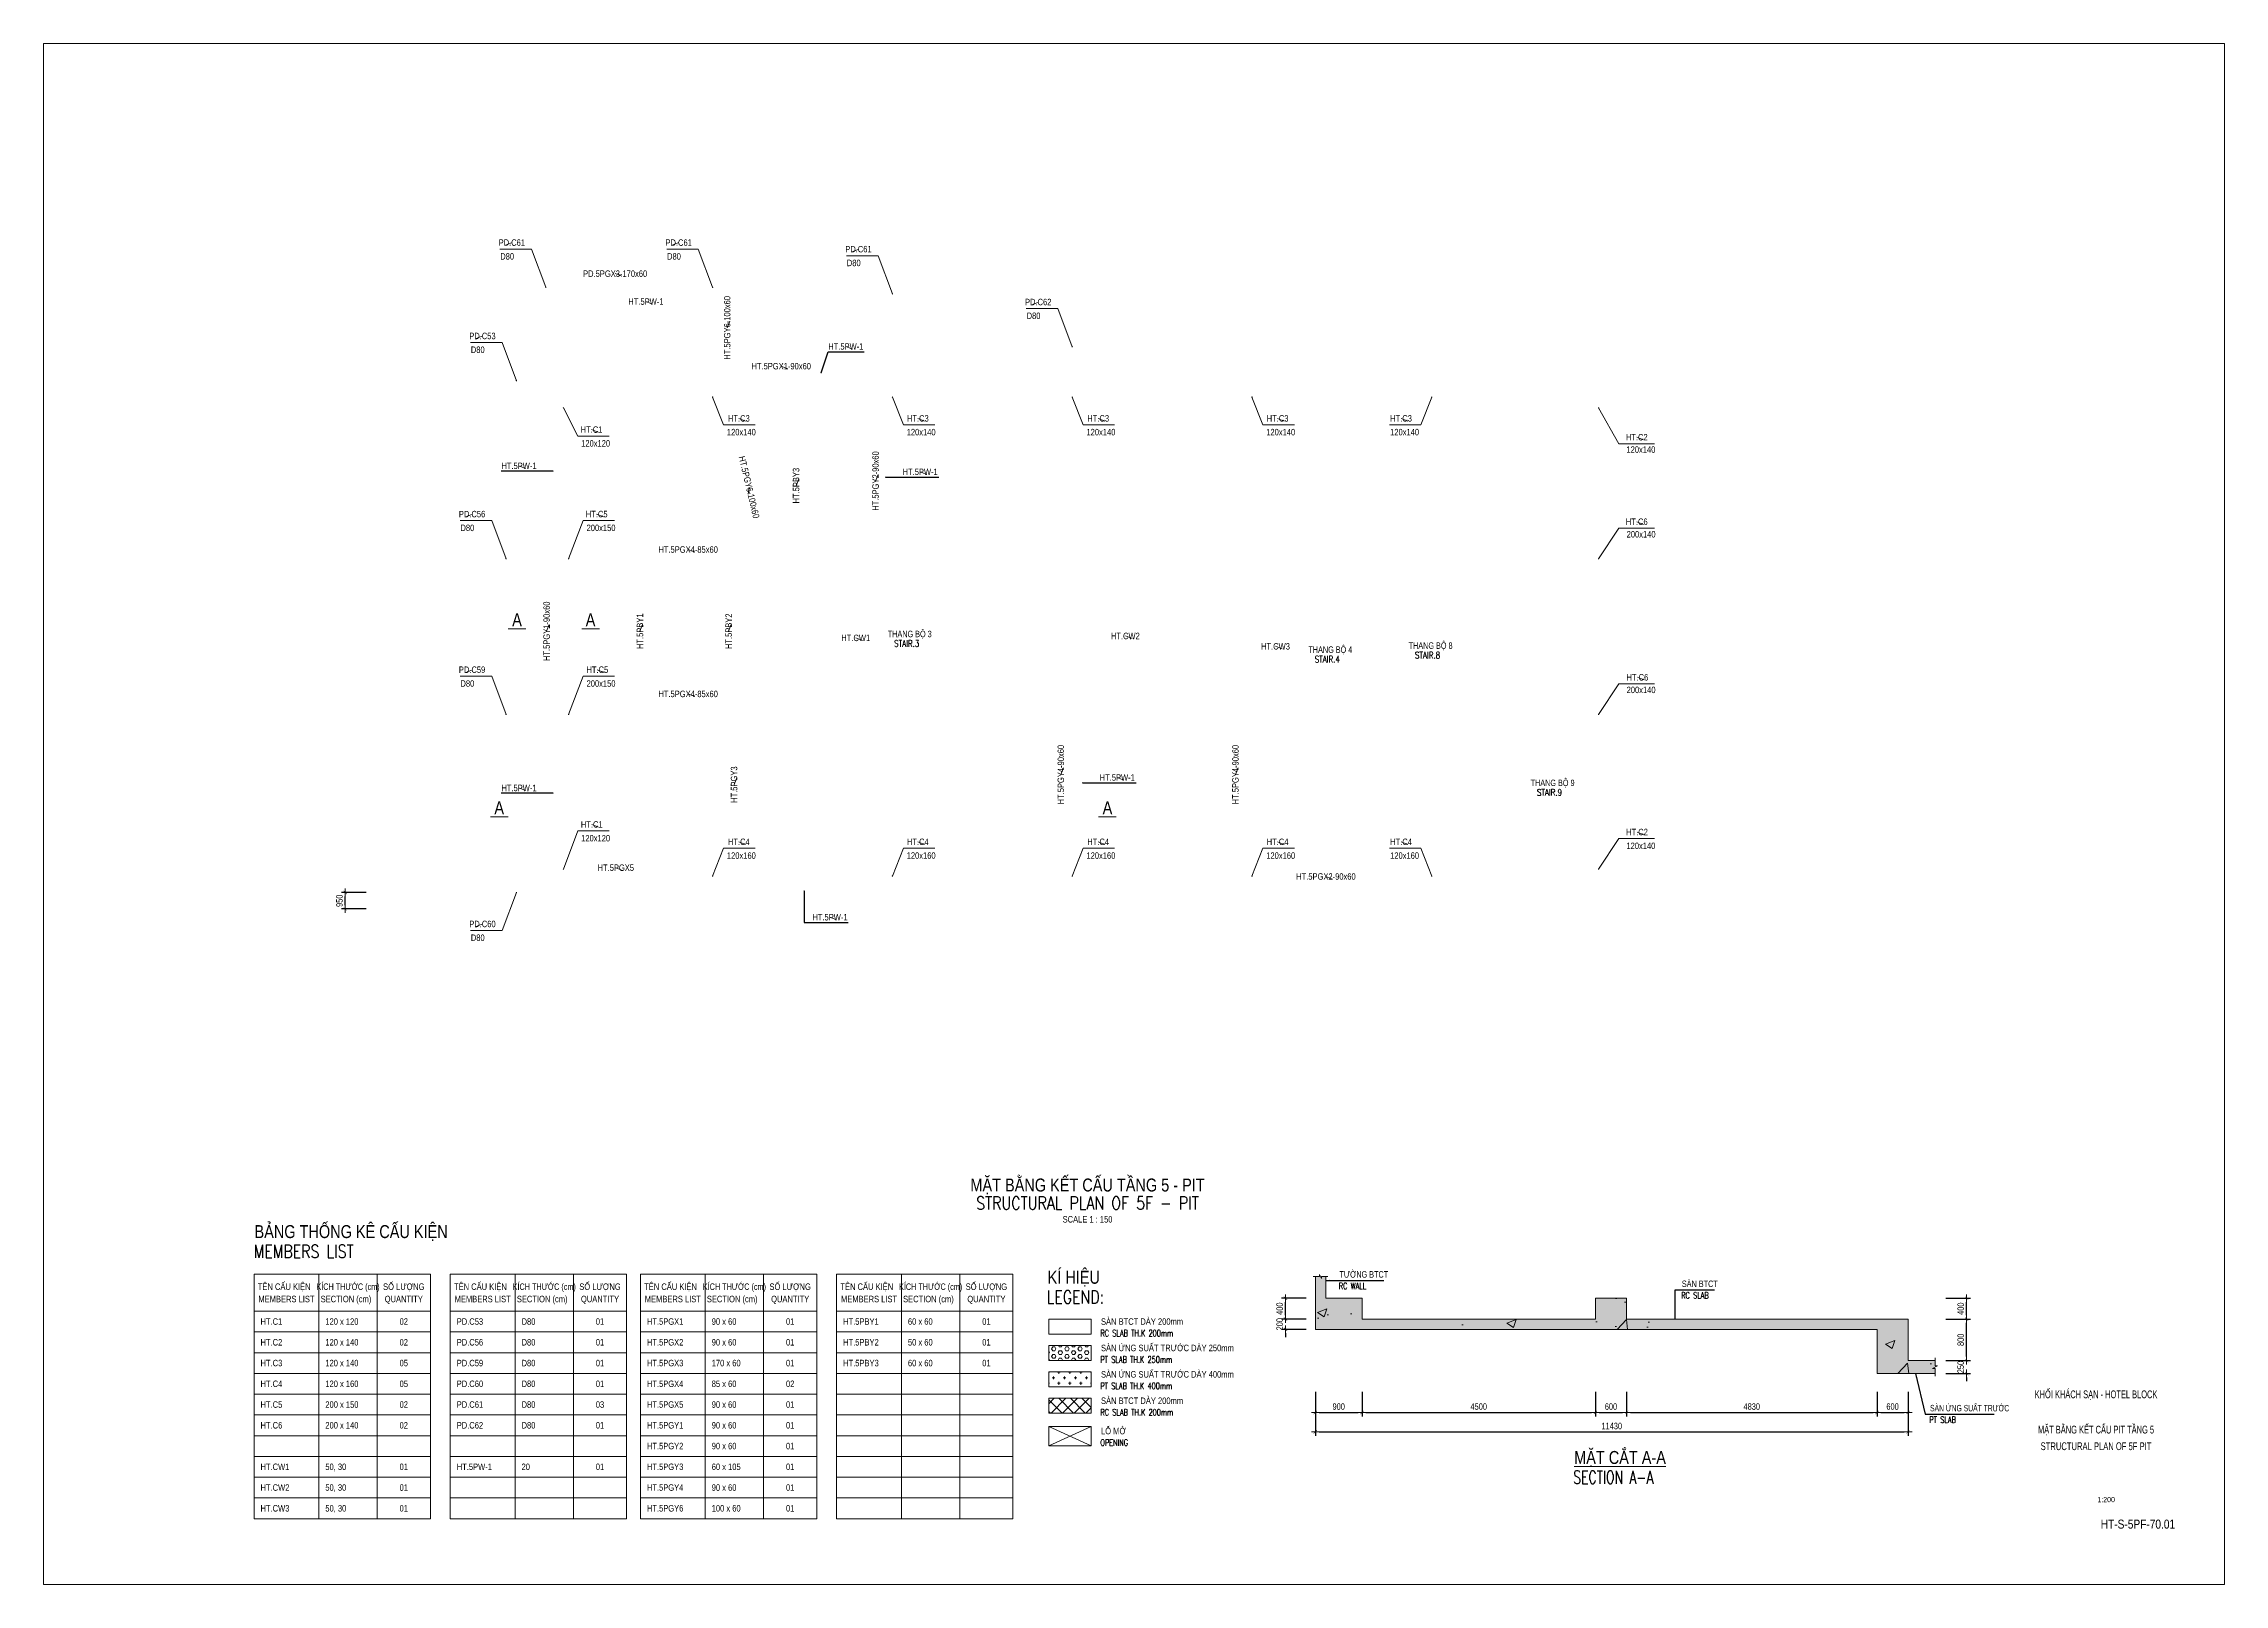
# Paper-space layout 'Layout1' of a CAD drawing. Header units: millimetres. Extents: x 0 to 841, y 0 to 594.
# The model-space entities are those that its viewports show. They can reach past a viewport. Long polylines and large blocks are cut down to what shows.
import ezdxf
from ezdxf.enums import TextEntityAlignment as Align

# ---------------------------------------------------------------- set-up
doc = ezdxf.new("R2010")
doc.units = ezdxf.units.MM
doc.linetypes.add('DASHED2', pattern=[9.525, 6.35, -3.175])
doc.layers.get('0').update_dxf_attribs({"lineweight": 20})
doc.layers.get('Defpoints').update_dxf_attribs({"color": 151, "lineweight": 9})
for name, color, linetype, lineweight in [('$0$NDC_S_ANNO', 7, 'Continuous', 20), ('$0$NDC_S_DIM', 1, 'Continuous', 15), ('NDC_S_ANNO', 7, 'Continuous', 20), ('NDC_S_BEAM NAME', 7, 'Continuous', 9), ('NDC_S_COLUMN NAME', 7, 'Continuous', 9), ('NDC_S_DIM', 1, 'Continuous', 15), ('NDC_S_ENG TEXT', 2, 'Continuous', 20), ('NDC_S_ENG TITLE', 3, 'Continuous', 20), ('NDC_S_HATCH MATERIAL', 8, 'Continuous', 13), ('NDC_S_LEADER', 1, 'Continuous', 15), ('NDC_S_OPENING', 9, 'DASHED2', 13), ('NDC_S_SLAB', 2, 'Continuous', 20), ('NDC_S_TEXT SYMBOL', 7, 'Continuous', 20), ('NDC_S_VN TEXT', 7, 'Continuous', 20), ('NDC_S_VN TITLE', 6, 'Continuous', 35), ('NDC_Table', 3, 'Continuous', 20)]:
    doc.layers.add(name, color=color, linetype=linetype, lineweight=lineweight)
doc.styles.add('$0$ARIAL', font='arial.ttf', dxfattribs={"width": 0.8})
doc.styles.add('$0$NDC_DIM', font='', dxfattribs={"width": 0.75})
doc.styles.add('$0$NDC_EN TXT', font='romans.shx', dxfattribs={"width": 0.8})
doc.styles.add('NDC_ANNO', font='', dxfattribs={"width": 0.8})
doc.styles.add('NDC_ARIAL', font='arial.ttf', dxfattribs={"width": 0.85})
doc.styles.add('NDC_BAR 2', font='romans.shx', dxfattribs={"width": 0.8})
doc.styles.add('NDC_DIM', font='', dxfattribs={"width": 0.75})
doc.styles.add('NDC_EN TXT', font='romans.shx', dxfattribs={"width": 0.8})
doc.styles.add('NDC_VIE TXT', font='arial.ttf', dxfattribs={"width": 0.8})
doc.styles.get('$0$NDC_DIM').set_extended_font_data('Dotum')
doc.styles.get('NDC_ANNO').set_extended_font_data('Dotum')
doc.styles.get('NDC_DIM').set_extended_font_data('Dotum')
doc.dimstyles.new('$0$NDC_dim_iso', dxfattribs={"dimtxt": 2.5, "dimasz": 1, "dimexe": 1.5, "dimexo": 2.5, "dimgap": 1, "dimtad": 1, "dimdec": 0, "dimzin": 0, "dimdsep": 46, "dimtxsty": '$0$NDC_DIM', "dimblk": '$0$DIMMARK', "dimcen": 0.09, "dimdle": 1.2, "dimclrd": 1, "dimclre": 1, "dimclrt": 3, "dimadec": 0, "dimazin": 0, "dimtfac": 1, "dimtdec": 0, "dimtix": 1, "dimtofl": 0, "dimtmove": 0, "dimatfit": 3, "dimfxl": 8, "dimfxlon": 1, "dimtolj": 1, "dimtzin": 0, "dimarcsym": 0})
doc.dimstyles.new('NDC_dim_150', dxfattribs={"dimscale": 150, "dimtxt": 2.5, "dimasz": 1.5, "dimexe": 1.5, "dimexo": 2.5, "dimgap": 1, "dimtad": 1, "dimdec": 0, "dimzin": 0, "dimdsep": 46, "dimtxsty": 'NDC_DIM', "dimblk": 'DIMMARK', "dimcen": 0.09, "dimdle": 1.2, "dimclrd": 1, "dimclre": 1, "dimclrt": 3, "dimadec": 0, "dimazin": 0, "dimtfac": 1, "dimtdec": 0, "dimtix": 1, "dimtofl": 0, "dimtmove": 0, "dimatfit": 3, "dimfxl": 8, "dimfxlon": 1, "dimtolj": 1, "dimtzin": 0, "dimarcsym": 0})
doc.dimstyles.new('NDC_dim_200', dxfattribs={"dimscale": 200, "dimtxt": 2.5, "dimasz": 1.5, "dimexe": 1.5, "dimexo": 2.5, "dimgap": 1, "dimtad": 1, "dimdec": 0, "dimzin": 0, "dimdsep": 46, "dimtxsty": 'NDC_DIM', "dimblk": 'DIMMARK', "dimcen": 0.09, "dimdle": 1.2, "dimclrd": 1, "dimclre": 1, "dimclrt": 3, "dimadec": 0, "dimazin": 0, "dimtfac": 1, "dimtdec": 0, "dimtix": 1, "dimtofl": 0, "dimtmove": 0, "dimatfit": 3, "dimfxl": 6, "dimfxlon": 1, "dimtolj": 1, "dimtzin": 0, "dimarcsym": 0})

psp = doc.layouts.get("Layout1")

# ---------------------------------------------------------------- texts
at = {"color": 1, "linetype": 'Continuous', "style": 'NDC_ARIAL', "width": 0.85}
psp.add_text('1:200', height=2, dxfattribs=at).set_placement((795.4, 32.69), align=Align.MIDDLE_CENTER)
at = {"color": 1, "linetype": 'Continuous', "char_height": 3, "style": 'NDC_ARIAL'}
for s, insert, width, attachment_point in [('{\\W0.6;KHỐI KHÁCH SẠN - HOTEL BLOCK}', (791.5, 72.93), 79.0015, 5), ('{\\W0.6;MẶT BẰNG KẾT CẤU PIT TẦNG 5}', (791.5, 61.17), 69.0096, 2), ('{\\W0.7;STRUCTURAL PLAN OF 5F PIT}', (791.5, 51.72), 65.5189, 8)]:
    psp.add_mtext(s, dxfattribs=dict(at, insert=insert, width=width, attachment_point=attachment_point))
at = {"color": 1, "linetype": 'Continuous', "insert": (822, 23.2), "char_height": 3.5, "attachment_point": 6, "style": 'NDC_ARIAL'}
psp.add_mtext('{\\W0.8;HT-S-5PF-70.01}', dxfattribs=at)

msp = doc.modelspace()

# ---------------------------------------------------------------- texts
at = {"layer": 'NDC_S_ENG TEXT', "style": '$0$NDC_EN TXT'}
for s, height, width, p in [('RC WALL', 375, 0.7, (176571.1, -14039.7)), ('LEGEND:', 750, 0.8, (159676.2, -14866.4)), ('RC SLAB', 375, 0.7, (196377.8, -14582.7)), ('RC SLAB TH.K 200mm', 375, 0.7, (162777.7, -16767.9)), ('PT SLAB TH.K 250mm', 375, 0.7, (162777.7, -18293.9)), ('PT SLAB TH.K 400mm', 375, 0.7, (162777.7, -19819.9)), ('RC SLAB TH.K 200mm', 375, 0.7, (162777.7, -21345.9)), ('PT SLAB', 375, 0.7, (210732.7, -21774.7)), ('OPENING', 375, 0.7, (162777.7, -23097.3)), ('SECTION A-A', 750, 0.7, (190135.7, -25286.5))]:
    msp.add_text(s, height=height, dxfattribs=dict(at, width=width)).set_placement(p)
at = {"layer": 'NDC_S_ENG TITLE', "style": 'NDC_EN TXT', "width": 0.8}
msp.add_text('MEMBERS LIST', height=750, dxfattribs=at).set_placement((113799.1, -12225.5))
at = {"layer": 'NDC_S_VN TEXT', "style": 'NDC_VIE TXT', "width": 0.8}
for s, p in [('%%U A ', (128522.6, 25049.3)), ('%%U A ', (132774.5, 25049.3)), ('%%U A ', (127490.9, 14176.5)), ('%%U A ', (162677.4, 14176.5)), ('BẢNG THỐNG KÊ CẤU KIỆN', (113849.3, -10334.4)), ('KÍ HIỆU', (159726.4, -12975.3)), ('%%UMẶT CẮT A-A', (190186, -23395.5))]:
    msp.add_text(s, height=750, dxfattribs=at).set_placement(p, align=Align.TOP_LEFT)
at = {"layer": 'NDC_S_VN TEXT'}
for s, style, width, p in [('THANG BỘ 3', 'NDC_VIE TXT', 0.7, (150480.7, 23664.4)), ('STAIR.3', 'NDC_BAR 2', 0.8, (150848.5, 23111.4)), ('THANG BỘ 4', 'NDC_VIE TXT', 0.7, (174810.7, 22758.3)), ('THANG BỘ 8', 'NDC_VIE TXT', 0.7, (180611.1, 22990.9)), ('STAIR.8', 'NDC_BAR 2', 0.8, (180978.9, 22437.8)), ('STAIR.4', 'NDC_BAR 2', 0.8, (175178.5, 22205.2)), ('THANG BỘ 9', 'NDC_VIE TXT', 0.7, (187667.7, 15055)), ('STAIR.9', 'NDC_BAR 2', 0.8, (188035.5, 14501.9)), ('TƯỜNG BTCT', 'NDC_VIE TXT', 0.7, (176609.5, -13370.9)), ('SÀN BTCT', 'NDC_VIE TXT', 0.7, (196416.1, -13913.9)), ('SÀN BTCT DÀY 200mm', 'NDC_VIE TXT', 0.8, (162816, -16099.1)), ('SÀN ỨNG SUẤT TRƯỚC DÀY 250mm', 'NDC_VIE TXT', 0.8, (162816, -17625.1)), ('SÀN ỨNG SUẤT TRƯỚC DÀY 400mm', 'NDC_VIE TXT', 0.8, (162816, -19151.1)), ('SÀN BTCT DÀY 200mm', 'NDC_VIE TXT', 0.8, (162816, -20677.1)), ('SÀN ỨNG SUẤT TRƯỚC', 'NDC_VIE TXT', 0.6, (210771, -21105.9)), ('LỖ MỞ', 'NDC_VIE TXT', 0.8, (162816, -22428.5))]:
    msp.add_text(s, height=375, dxfattribs=dict(at, style=style, width=width)).set_placement(p)
at = {"layer": 'NDC_S_VN TEXT', "style": 'NDC_VIE TXT'}
for s, width, p in [('TÊN CẤU KIỆN', 0.8, (115564.7, -13893.7)), ('KÍCH THƯỚC (cm)', 0.7, (119258.5, -13893.7)), ('SỐ LƯỢNG', 0.8, (122483.5, -13893.7)), ('TÊN CẤU KIỆN', 0.8, (126915.7, -13893.7)), ('KÍCH THƯỚC (cm)', 0.7, (130609.5, -13893.7)), ('SỐ LƯỢNG', 0.8, (133834.5, -13893.7)), ('TÊN CẤU KIỆN', 0.8, (137915.7, -13893.7)), ('KÍCH THƯỚC (cm)', 0.7, (141609.5, -13893.7)), ('SỐ LƯỢNG', 0.8, (144834.5, -13893.7)), ('TÊN CẤU KIỆN', 0.8, (149266.7, -13893.7)), ('KÍCH THƯỚC (cm)', 0.7, (152960.5, -13893.7)), ('SỐ LƯỢNG', 0.8, (156185.5, -13893.7)), ('MEMBERS LIST', 0.8, (115696, -14607.1)), ('SECTION (cm)', 0.8, (119139.7, -14607.1)), ('QUANTITY', 0.8, (122483.5, -14607.1)), ('MEMBERS LIST', 0.8, (127047, -14607.1)), ('SECTION (cm)', 0.8, (130490.7, -14607.1)), ('QUANTITY', 0.8, (133834.5, -14607.1)), ('MEMBERS LIST', 0.8, (138047, -14607.1)), ('SECTION (cm)', 0.8, (141481.4, -14607.1)), ('QUANTITY', 0.8, (144834.5, -14607.1)), ('MEMBERS LIST', 0.8, (149398, -14607.1)), ('SECTION (cm)', 0.8, (152832.4, -14607.1)), ('QUANTITY', 0.8, (156185.5, -14607.1)), ('02', 0.8, (122483.5, -15910)), ('01', 0.8, (133834.5, -15910)), ('01', 0.8, (144834.5, -15910)), ('01', 0.8, (156185.5, -15910)), ('02', 0.8, (122483.5, -17110)), ('01', 0.8, (133834.5, -17110)), ('01', 0.8, (144834.5, -17110)), ('01', 0.8, (156185.5, -17110)), ('05', 0.8, (122483.5, -18310)), ('01', 0.8, (133834.5, -18310)), ('01', 0.8, (144834.5, -18310)), ('01', 0.8, (156185.5, -18310)), ('05', 0.8, (122483.5, -19510)), ('01', 0.8, (133834.5, -19510)), ('02', 0.8, (144834.5, -19510)), ('02', 0.8, (122483.5, -20710)), ('03', 0.8, (133834.5, -20710)), ('01', 0.8, (144834.5, -20710)), ('02', 0.8, (122483.5, -21910)), ('01', 0.8, (133834.5, -21910)), ('01', 0.8, (144834.5, -21910)), ('01', 0.8, (144834.5, -23110)), ('01', 0.8, (122483.5, -24310)), ('01', 0.8, (133834.5, -24310)), ('01', 0.8, (144834.5, -24310)), ('01', 0.8, (122483.5, -25510)), ('01', 0.8, (144834.5, -25510)), ('01', 0.8, (122483.5, -26710)), ('01', 0.8, (144834.5, -26710))]:
    msp.add_text(s, height=375, dxfattribs=dict(at, width=width)).set_placement(p, align=Align.MIDDLE_CENTER)
at = {"layer": 'NDC_S_VN TEXT', "style": 'NDC_VIE TXT', "width": 0.8}
for s, p in [('HT.C1', (114196, -15910)), ('120 x 120', (117946, -15910)), ('PD.C53', (125547, -15910)), ('D80', (129297, -15910)), ('HT.5PGX1', (136547, -15910)), ('90 x 60', (140297, -15910)), ('HT.5PBY1', (147898, -15910)), ('60 x 60', (151648, -15910)), ('HT.C2', (114196, -17110)), ('120 x 140', (117946, -17110)), ('PD.C56', (125547, -17110)), ('D80', (129297, -17110)), ('HT.5PGX2', (136547, -17110)), ('90 x 60', (140297, -17110)), ('HT.5PBY2', (147898, -17110)), ('50 x 60', (151648, -17110)), ('HT.C3', (114196, -18310)), ('120 x 140', (117946, -18310)), ('PD.C59', (125547, -18310)), ('D80', (129297, -18310)), ('HT.5PGX3', (136547, -18310)), ('170 x 60', (140297, -18310)), ('HT.5PBY3', (147898, -18310)), ('60 x 60', (151648, -18310)), ('HT.C4', (114196, -19510)), ('120 x 160', (117946, -19510)), ('PD.C60', (125547, -19510)), ('D80', (129297, -19510)), ('HT.5PGX4', (136547, -19510)), ('85 x 60', (140297, -19510)), ('HT.C5', (114196, -20710)), ('200 x 150', (117946, -20710)), ('PD.C61', (125547, -20710)), ('D80', (129297, -20710)), ('HT.5PGX5', (136547, -20710)), ('90 x 60', (140297, -20710)), ('HT.C6', (114196, -21910)), ('200 x 140', (117946, -21910)), ('PD.C62', (125547, -21910)), ('D80', (129297, -21910)), ('HT.5PGY1', (136547, -21910)), ('90 x 60', (140297, -21910)), ('HT.5PGY2', (136547, -23110)), ('90 x 60', (140297, -23110)), ('HT.CW1', (114196, -24310)), ('50, 30', (117946, -24310)), ('HT.5PW-1', (125547, -24310)), ('20', (129297, -24310)), ('HT.5PGY3', (136547, -24310)), ('60 x 105', (140297, -24310)), ('HT.CW2', (114196, -25510)), ('50, 30', (117946, -25510)), ('HT.5PGY4', (136547, -25510)), ('90 x 60', (140297, -25510)), ('HT.CW3', (114196, -26710)), ('50, 30', (117946, -26710)), ('HT.5PGY6', (136547, -26710)), ('100 x 60', (140297, -26710))]:
    msp.add_text(s, height=375, dxfattribs=at).set_placement(p, align=Align.MIDDLE_LEFT)

# ---------------------------------------------------------------- blocks, each defined once
blk = doc.blocks.new('Drawing name_symbol')
at = {"layer": 'NDC_S_ENG TITLE', "style": 'NDC_EN TXT', "width": 0.8}
blk.add_attdef('SECTDET1', text='', height=5, dxfattribs=at).set_placement((0, 1.01), align=Align.CENTER)
at = {"layer": 'NDC_S_TEXT SYMBOL', "lineweight": 25, "style": 'NDC_ANNO', "width": 0.8}
blk.add_attdef('SSCALE', text='', height=2.5, dxfattribs=at).set_placement((0, -4), align=Align.CENTER)
at = {"layer": 'NDC_S_VN TITLE', "style": 'NDC_VIE TXT', "width": 0.8}
blk.add_attdef('SECTDET2', text='', height=5, dxfattribs=at).set_placement((0, 7.97), align=Align.CENTER)
blk = doc.blocks.new('$0$DIMMARK')
at = {"layer": '$0$NDC_S_DIM', "color": 1}
blk.add_line((-1.5, 0), (1, 0), dxfattribs=at)
at = {"layer": '$0$NDC_S_DIM', "color": 2, "const_width": 0.1}
blk.add_lwpolyline([(-0.42, -0.42), (0.42, 0.42)], dxfattribs=at)
blk = doc.blocks.new('DIMMARK')
at = {"layer": 'NDC_S_DIM', "color": 1}
blk.add_line((-1.5, 0), (1, 0), dxfattribs=at)
at = {"layer": 'NDC_S_DIM', "color": 2, "const_width": 0.1}
blk.add_lwpolyline([(-0.42, -0.42), (0.42, 0.42)], dxfattribs=at)
blk = doc.blocks.new('*D11')
at = {"layer": 'Defpoints', "color": 0, "ltscale": 100, "transparency": 16777216}
for p in [(119100, 8900), (122982, 8900), (126456, 7950)]:
    blk.add_point(p, dxfattribs=at)
at = {"layer": 'NDC_S_DIM', "color": 1, "lineweight": -2, "ltscale": 100, "transparency": 16777216}
for p, q in [((120300, 8900), (118875, 8900)), ((120300, 7950), (118875, 7950)), ((119100, 8175), (119100, 8675))]:
    blk.add_line(p, q, dxfattribs=at)
at = {"layer": 'NDC_S_DIM', "color": 1, "lineweight": -2, "ltscale": 100, "transparency": 16777216, "xscale": 225, "yscale": 225, "zscale": 225}
for p, rotation in [((119100, 8900), 90), ((119100, 7950), 270)]:
    blk.add_blockref('DIMMARK', p, dxfattribs=dict(at, rotation=rotation))
at = {"layer": 'NDC_S_DIM', "color": 3, "ltscale": 100, "transparency": 16777216, "insert": (118762, 8425), "char_height": 375, "attachment_point": 5, "rotation": 90, "style": 'NDC_DIM'}
blk.add_mtext('\\A1;950', dxfattribs=at)
blk = doc.blocks.new('*D19')
at = {"layer": 'Defpoints', "color": 0, "ltscale": 100, "transparency": 16777216}
for p in [(175215, -18916), (177915, -18916), (177915, -21167)]:
    blk.add_point(p, dxfattribs=at)
at = {"layer": 'NDC_S_DIM', "color": 1, "lineweight": -2, "ltscale": 100, "transparency": 16777216}
for p, q in [((175215, -19967), (175215, -21392)), ((177915, -19967), (177915, -21392)), ((175440, -21167), (177690, -21167))]:
    blk.add_line(p, q, dxfattribs=at)
at = {"layer": 'NDC_S_DIM', "color": 1, "lineweight": -2, "ltscale": 100, "transparency": 16777216, "xscale": 225, "yscale": 225, "zscale": 225, "rotation": 180}
blk.add_blockref('DIMMARK', (175215, -21167), dxfattribs=at)
at = {"layer": 'NDC_S_DIM', "color": 1, "lineweight": -2, "ltscale": 100, "transparency": 16777216, "xscale": 225, "yscale": 225, "zscale": 225}
blk.add_blockref('DIMMARK', (177915, -21167), dxfattribs=at)
at = {"layer": 'NDC_S_DIM', "color": 3, "ltscale": 100, "transparency": 16777216, "insert": (176565, -20829), "char_height": 375, "attachment_point": 5, "style": 'NDC_DIM'}
blk.add_mtext('\\A1;900', dxfattribs=at)
blk = doc.blocks.new('*D20')
at = {"layer": 'Defpoints', "color": 0, "ltscale": 100, "transparency": 16777216}
for p in [(177915, -18916), (191415, -18916), (191415, -21167)]:
    blk.add_point(p, dxfattribs=at)
at = {"layer": 'NDC_S_DIM', "color": 1, "lineweight": -2, "ltscale": 100, "transparency": 16777216}
for p, q in [((177915, -19967), (177915, -21392)), ((191415, -19967), (191415, -21392)), ((178140, -21167), (191190, -21167))]:
    blk.add_line(p, q, dxfattribs=at)
at = {"layer": 'NDC_S_DIM', "color": 1, "lineweight": -2, "ltscale": 100, "transparency": 16777216, "xscale": 225, "yscale": 225, "zscale": 225, "rotation": 180}
blk.add_blockref('DIMMARK', (177915, -21167), dxfattribs=at)
at = {"layer": 'NDC_S_DIM', "color": 1, "lineweight": -2, "ltscale": 100, "transparency": 16777216, "xscale": 225, "yscale": 225, "zscale": 225}
blk.add_blockref('DIMMARK', (191415, -21167), dxfattribs=at)
at = {"layer": 'NDC_S_DIM', "color": 3, "ltscale": 100, "transparency": 16777216, "insert": (184665, -20829), "char_height": 375, "attachment_point": 5, "style": 'NDC_DIM'}
blk.add_mtext('\\A1;4500', dxfattribs=at)
blk = doc.blocks.new('*D21')
at = {"layer": 'Defpoints', "color": 0, "ltscale": 100, "transparency": 16777216}
for p in [(191415, -18916), (193215, -18916), (193215, -21167)]:
    blk.add_point(p, dxfattribs=at)
at = {"layer": 'NDC_S_DIM', "color": 1, "lineweight": -2, "ltscale": 100, "transparency": 16777216}
for p, q in [((191415, -19967), (191415, -21392)), ((193215, -19967), (193215, -21392)), ((191640, -21167), (192990, -21167))]:
    blk.add_line(p, q, dxfattribs=at)
at = {"layer": 'NDC_S_DIM', "color": 1, "lineweight": -2, "ltscale": 100, "transparency": 16777216, "xscale": 225, "yscale": 225, "zscale": 225, "rotation": 180}
blk.add_blockref('DIMMARK', (191415, -21167), dxfattribs=at)
at = {"layer": 'NDC_S_DIM', "color": 1, "lineweight": -2, "ltscale": 100, "transparency": 16777216, "xscale": 225, "yscale": 225, "zscale": 225}
blk.add_blockref('DIMMARK', (193215, -21167), dxfattribs=at)
at = {"layer": 'NDC_S_DIM', "color": 3, "ltscale": 100, "transparency": 16777216, "insert": (192315, -20829), "char_height": 375, "attachment_point": 5, "style": 'NDC_DIM'}
blk.add_mtext('\\A1;600', dxfattribs=at)
blk = doc.blocks.new('*D22')
at = {"layer": 'Defpoints', "color": 0, "ltscale": 100, "transparency": 16777216}
for p in [(193215, -18916), (207705, -18916), (207705, -21167)]:
    blk.add_point(p, dxfattribs=at)
at = {"layer": 'NDC_S_DIM', "color": 1, "lineweight": -2, "ltscale": 100, "transparency": 16777216}
for p, q in [((193215, -19967), (193215, -21392)), ((207705, -19967), (207705, -21392)), ((193440, -21167), (207480, -21167))]:
    blk.add_line(p, q, dxfattribs=at)
at = {"layer": 'NDC_S_DIM', "color": 1, "lineweight": -2, "ltscale": 100, "transparency": 16777216, "xscale": 225, "yscale": 225, "zscale": 225, "rotation": 180}
blk.add_blockref('DIMMARK', (193215, -21167), dxfattribs=at)
at = {"layer": 'NDC_S_DIM', "color": 1, "lineweight": -2, "ltscale": 100, "transparency": 16777216, "xscale": 225, "yscale": 225, "zscale": 225}
blk.add_blockref('DIMMARK', (207705, -21167), dxfattribs=at)
at = {"layer": 'NDC_S_DIM', "color": 3, "ltscale": 100, "transparency": 16777216, "insert": (200460, -20829), "char_height": 375, "attachment_point": 5, "style": 'NDC_DIM'}
blk.add_mtext('\\A1;4830', dxfattribs=at)
blk = doc.blocks.new('*D23')
at = {"layer": 'Defpoints', "color": 0, "ltscale": 100, "transparency": 16777216}
for p in [(207705, -18916), (209505, -18916), (209505, -21167)]:
    blk.add_point(p, dxfattribs=at)
at = {"layer": 'NDC_S_DIM', "color": 1, "lineweight": -2, "ltscale": 100, "transparency": 16777216}
for p, q in [((207705, -19967), (207705, -21392)), ((209505, -19967), (209505, -21392)), ((207930, -21167), (209280, -21167))]:
    blk.add_line(p, q, dxfattribs=at)
at = {"layer": 'NDC_S_DIM', "color": 1, "lineweight": -2, "ltscale": 100, "transparency": 16777216, "xscale": 225, "yscale": 225, "zscale": 225, "rotation": 180}
blk.add_blockref('DIMMARK', (207705, -21167), dxfattribs=at)
at = {"layer": 'NDC_S_DIM', "color": 1, "lineweight": -2, "ltscale": 100, "transparency": 16777216, "xscale": 225, "yscale": 225, "zscale": 225}
blk.add_blockref('DIMMARK', (209505, -21167), dxfattribs=at)
at = {"layer": 'NDC_S_DIM', "color": 3, "ltscale": 100, "transparency": 16777216, "insert": (208605, -20829), "char_height": 375, "attachment_point": 5, "style": 'NDC_DIM'}
blk.add_mtext('\\A1;600', dxfattribs=at)
blk = doc.blocks.new('*D24')
at = {"layer": 'Defpoints', "color": 0, "ltscale": 100, "transparency": 16777216}
for p in [(175215, -18916), (209505, -18916), (209505, -22292)]:
    blk.add_point(p, dxfattribs=at)
at = {"layer": 'NDC_S_DIM', "color": 1, "lineweight": -2, "ltscale": 100, "transparency": 16777216}
for p, q in [((175215, -21092), (175215, -22517)), ((209505, -21092), (209505, -22517)), ((175440, -22292), (209280, -22292))]:
    blk.add_line(p, q, dxfattribs=at)
at = {"layer": 'NDC_S_DIM', "color": 1, "lineweight": -2, "ltscale": 100, "transparency": 16777216, "xscale": 225, "yscale": 225, "zscale": 225, "rotation": 180}
blk.add_blockref('DIMMARK', (175215, -22292), dxfattribs=at)
at = {"layer": 'NDC_S_DIM', "color": 1, "lineweight": -2, "ltscale": 100, "transparency": 16777216, "xscale": 225, "yscale": 225, "zscale": 225}
blk.add_blockref('DIMMARK', (209505, -22292), dxfattribs=at)
at = {"layer": 'NDC_S_DIM', "color": 3, "ltscale": 100, "transparency": 16777216, "insert": (192360, -21954), "char_height": 375, "attachment_point": 5, "style": 'NDC_DIM'}
blk.add_mtext('\\A1;11430', dxfattribs=at)
blk = doc.blocks.new('*D25')
at = {"layer": 'Defpoints', "color": 0, "ltscale": 100, "transparency": 16777216}
for p in [(210064, -18166), (210064, -18916), (212886, -18166)]:
    blk.add_point(p, dxfattribs=at)
at = {"layer": 'NDC_S_DIM', "color": 1, "lineweight": -2, "ltscale": 100, "transparency": 16777216}
for p, q in [((211686, -18166), (213111, -18166)), ((211686, -18916), (213111, -18916)), ((212886, -17941), (212886, -17716)), ((212886, -19141), (212886, -19366))]:
    blk.add_line(p, q, dxfattribs=at)
at = {"layer": 'NDC_S_DIM', "color": 1, "lineweight": -2, "ltscale": 100, "transparency": 16777216, "xscale": 225, "yscale": 225, "zscale": 225}
for p, rotation in [((212886, -18166), 270), ((212886, -18916), 90)]:
    blk.add_blockref('DIMMARK', p, dxfattribs=dict(at, rotation=rotation))
at = {"layer": 'NDC_S_DIM', "color": 3, "ltscale": 100, "transparency": 16777216, "insert": (212548, -18541), "char_height": 375, "attachment_point": 5, "rotation": 90, "style": 'NDC_DIM'}
blk.add_mtext('\\A1;250', dxfattribs=at)
blk = doc.blocks.new('*D26')
at = {"layer": 'Defpoints', "color": 0, "ltscale": 100, "transparency": 16777216}
for p in [(209505, -15766), (212886, -15766), (210064, -18166)]:
    blk.add_point(p, dxfattribs=at)
at = {"layer": 'NDC_S_DIM', "color": 1, "lineweight": -2, "ltscale": 100, "transparency": 16777216}
for p, q in [((211686, -15766), (213111, -15766)), ((212886, -17941), (212886, -15991)), ((211686, -18166), (213111, -18166))]:
    blk.add_line(p, q, dxfattribs=at)
at = {"layer": 'NDC_S_DIM', "color": 1, "lineweight": -2, "ltscale": 100, "transparency": 16777216, "xscale": 225, "yscale": 225, "zscale": 225}
for p, rotation in [((212886, -15766), 90), ((212886, -18166), 270)]:
    blk.add_blockref('DIMMARK', p, dxfattribs=dict(at, rotation=rotation))
at = {"layer": 'NDC_S_DIM', "color": 3, "ltscale": 100, "transparency": 16777216, "insert": (212548, -16966), "char_height": 375, "attachment_point": 5, "rotation": 90, "style": 'NDC_DIM'}
blk.add_mtext('\\A1;800', dxfattribs=at)
blk = doc.blocks.new('*D27')
at = {"layer": 'Defpoints', "color": 0, "ltscale": 100, "transparency": 16777216}
for p in [(193215, -14566), (212886, -14566), (209505, -15766)]:
    blk.add_point(p, dxfattribs=at)
at = {"layer": 'NDC_S_DIM', "color": 1, "lineweight": -2, "ltscale": 100, "transparency": 16777216}
for p, q in [((211686, -14566), (213111, -14566)), ((212886, -15541), (212886, -14791)), ((211686, -15766), (213111, -15766))]:
    blk.add_line(p, q, dxfattribs=at)
at = {"layer": 'NDC_S_DIM', "color": 1, "lineweight": -2, "ltscale": 100, "transparency": 16777216, "xscale": 225, "yscale": 225, "zscale": 225}
for p, rotation in [((212886, -14566), 90), ((212886, -15766), 270)]:
    blk.add_blockref('DIMMARK', p, dxfattribs=dict(at, rotation=rotation))
at = {"layer": 'NDC_S_DIM', "color": 3, "ltscale": 100, "transparency": 16777216, "insert": (212548, -15166), "char_height": 375, "attachment_point": 5, "rotation": 90, "style": 'NDC_DIM'}
blk.add_mtext('\\A1;400', dxfattribs=at)
blk = doc.blocks.new('*D28')
at = {"layer": 'Defpoints', "color": 0, "ltscale": 100, "transparency": 16777216}
for p in [(173490, -15766), (178617, -15766), (178617, -16366)]:
    blk.add_point(p, dxfattribs=at)
at = {"layer": 'NDC_S_DIM', "color": 1, "lineweight": -2, "ltscale": 100, "transparency": 16777216}
for p, q in [((174690, -15766), (173265, -15766)), ((174690, -16366), (173265, -16366)), ((173490, -15541), (173490, -15316)), ((173490, -16591), (173490, -16816))]:
    blk.add_line(p, q, dxfattribs=at)
at = {"layer": 'NDC_S_DIM', "color": 1, "lineweight": -2, "ltscale": 100, "transparency": 16777216, "xscale": 225, "yscale": 225, "zscale": 225}
for p, rotation in [((173490, -15766), 270), ((173490, -16366), 90)]:
    blk.add_blockref('DIMMARK', p, dxfattribs=dict(at, rotation=rotation))
at = {"layer": 'NDC_S_DIM', "color": 3, "ltscale": 100, "transparency": 16777216, "insert": (173152, -16066), "char_height": 375, "attachment_point": 5, "rotation": 90, "style": 'NDC_DIM'}
blk.add_mtext('\\A1;200', dxfattribs=at)
blk = doc.blocks.new('*D29')
at = {"layer": 'Defpoints', "color": 0, "ltscale": 100, "transparency": 16777216}
for p in [(173490, -14566), (177915, -14566), (178617, -15766)]:
    blk.add_point(p, dxfattribs=at)
at = {"layer": 'NDC_S_DIM', "color": 1, "lineweight": -2, "ltscale": 100, "transparency": 16777216}
for p, q in [((174690, -14566), (173265, -14566)), ((173490, -15541), (173490, -14791)), ((174690, -15766), (173265, -15766))]:
    blk.add_line(p, q, dxfattribs=at)
at = {"layer": 'NDC_S_DIM', "color": 1, "lineweight": -2, "ltscale": 100, "transparency": 16777216, "xscale": 225, "yscale": 225, "zscale": 225}
for p, rotation in [((173490, -14566), 90), ((173490, -15766), 270)]:
    blk.add_blockref('DIMMARK', p, dxfattribs=dict(at, rotation=rotation))
at = {"layer": 'NDC_S_DIM', "color": 3, "ltscale": 100, "transparency": 16777216, "insert": (173152, -15166), "char_height": 375, "attachment_point": 5, "rotation": 90, "style": 'NDC_DIM'}
blk.add_mtext('\\A1;400', dxfattribs=at)
blk = doc.blocks.new('*U10')
at = {"layer": '$0$NDC_S_ANNO', "ltscale": 0.8, "style": '$0$ARIAL', "width": 0.8, "flags": 1}
blk.add_attdef('CHU_THICH', text='', height=2.5, dxfattribs=at).set_placement((0, 0), align=Align.MIDDLE_CENTER)
at = {"layer": '$0$NDC_S_ANNO', "ltscale": 0.8, "style": '$0$ARIAL', "width": 0.8}
blk.add_attdef('TEN', text='', height=2.5, dxfattribs=at).set_placement((-2.58, 1.03), align=Align.MIDDLE_CENTER)
at = {"layer": 'Defpoints'}
blk.add_leader([(0, 0), (-2.58, 1.03)], dimstyle='$0$NDC_dim_iso', override={"dimgap": 0.625, "dimtad": 0}, dxfattribs=at)
blk = doc.blocks.new('Name col F6-F8')
at = {"layer": 'NDC_S_COLUMN NAME'}
ref = blk.add_blockref('*U10', (-2186, 37431), dxfattribs=dict(at, xscale=-150, yscale=150, zscale=150))
ref.add_attrib('TEN', 'PD.C61', dxfattribs={"layer": '$0$NDC_S_ANNO', "ltscale": 0.8, "height": 375, "style": '$0$ARIAL', "width": 0.8}).set_placement((-1816, 37585), align=Align.MIDDLE_CENTER)
ref = blk.add_blockref('*U10', (7464, 37431), dxfattribs=dict(at, xscale=-150, yscale=150, zscale=150))
ref.add_attrib('TEN', 'PD.C61', dxfattribs={"layer": '$0$NDC_S_ANNO', "ltscale": 0.8, "height": 375, "style": '$0$ARIAL', "width": 0.8}).set_placement((7834, 37585), align=Align.MIDDLE_CENTER)
ref = blk.add_blockref('*U10', (17864, 37051), dxfattribs=dict(at, xscale=-150, yscale=150, zscale=150))
ref.add_attrib('TEN', 'PD.C61', dxfattribs={"layer": '$0$NDC_S_ANNO', "ltscale": 0.8, "height": 375, "style": '$0$ARIAL', "width": 0.8}).set_placement((18234, 37205), align=Align.MIDDLE_CENTER)
ref = blk.add_blockref('*U10', (28264, 33994), dxfattribs=dict(at, xscale=-150, yscale=150, zscale=150))
ref.add_attrib('TEN', 'PD.C62', dxfattribs={"layer": '$0$NDC_S_ANNO', "ltscale": 0.8, "height": 375, "style": '$0$ARIAL', "width": 0.8}).set_placement((28634, 34148), align=Align.MIDDLE_CENTER)
ref = blk.add_blockref('*U10', (-3886, 32031), dxfattribs=dict(at, xscale=-150, yscale=150, zscale=150))
ref.add_attrib('TEN', 'PD.C53', dxfattribs={"layer": '$0$NDC_S_ANNO', "ltscale": 0.8, "height": 375, "style": '$0$ARIAL', "width": 0.8}).set_placement((-3516, 32185), align=Align.MIDDLE_CENTER)
at = {"layer": 'NDC_S_COLUMN NAME', "xscale": 150, "yscale": 150, "zscale": 150}
for p, values in [((3182, 26617), {'TEN': 'HT.C1'}), ((11702, 27267), {'TEN': 'HT.C3'}), ((22056, 27267), {'TEN': 'HT.C3'}), ((32489, 27267), {'TEN': 'HT.C3'}), ((42867, 27267), {'TEN': 'HT.C3'}), ((50009, 27267), {'TEN': 'HT.C3'}), ((63645, 26176), {'TEN': 'HT.C2'}), ((3478, 21731), {'TEN': 'HT.C5'}), ((63642, 21290), {'TEN': 'HT.C6'}), ((3516, 12731), {'TEN': 'HT.C5'}), ((63679, 12290), {'TEN': 'HT.C6'}), ((3194, 3784), {'TEN': 'HT.C1'}), ((11702, 2778), {'TEN': 'HT.C4'}), ((22056, 2778), {'TEN': 'HT.C4'}), ((32489, 2778), {'TEN': 'HT.C4'}), ((42867, 2778), {'TEN': 'HT.C4'}), ((50009, 2778), {'TEN': 'HT.C4'}), ((63658, 3343), {'TEN': 'HT.C2'})]:
    blk.add_blockref('*U10', p, dxfattribs=at).add_auto_attribs(values)
at = {"layer": 'NDC_S_COLUMN NAME'}
ref = blk.add_blockref('*U10', (-4486, 21731), dxfattribs=dict(at, xscale=-150, yscale=150, zscale=150))
ref.add_attrib('TEN', 'PD.C56', dxfattribs={"layer": '$0$NDC_S_ANNO', "ltscale": 0.8, "height": 375, "style": '$0$ARIAL', "width": 0.8}).set_placement((-4116, 21885), align=Align.MIDDLE_CENTER)
ref = blk.add_blockref('*U10', (-4486, 12731), dxfattribs=dict(at, xscale=-150, yscale=150, zscale=150))
ref.add_attrib('TEN', 'PD.C59', dxfattribs={"layer": '$0$NDC_S_ANNO', "ltscale": 0.8, "height": 375, "style": '$0$ARIAL', "width": 0.8}).set_placement((-4116, 12885), align=Align.MIDDLE_CENTER)
ref = blk.add_blockref('*U10', (-3886, -1972), dxfattribs=dict(at, xscale=-150, yscale=150, zscale=150))
ref.add_attrib('TEN', 'PD.C60', dxfattribs={"layer": '$0$NDC_S_ANNO', "ltscale": 0.8, "height": 375, "style": '$0$ARIAL', "width": 0.8}).set_placement((-3516, -1818), align=Align.MIDDLE_CENTER)
at = {"layer": 'NDC_S_COLUMN NAME', "style": 'NDC_VIE TXT', "width": 0.8}
for s, p in [('D80', (-2487, 36601)), ('D80', (7163, 36601)), ('D80', (17563, 36221)), ('D80', (27963, 33164)), ('D80', (-4187, 31201)), ('120x140', (10625, 26437)), ('120x140', (21025, 26437)), ('120x140', (31425, 26437)), ('120x140', (41825, 26437)), ('120x140', (48991, 26437)), ('120x120', (2196, 25787)), ('120x140', (62660, 25428)), ('D80', (-4787, 20901)), ('200x150', (2507, 20901)), ('200x140', (62671, 20530)), ('D80', (-4787, 11901)), ('200x150', (2507, 11901)), ('200x140', (62671, 11530)), ('120x120', (2195, 2955)), ('120x140', (62659, 2513)), ('120x160', (10625, 1949)), ('120x160', (21025, 1949)), ('120x160', (31425, 1949)), ('120x160', (41825, 1949)), ('120x160', (48991, 1949)), ('D80', (-4187, -2801))]:
    blk.add_text(s, height=375, dxfattribs=at).set_placement(p)
at = {"layer": 'NDC_S_LEADER', "ltscale": 100}
for points in [[(150, 35000), (-681, 37208), (-2504, 37208)], [(9800, 35000), (8969, 37208), (7146, 37208)], [(20200, 34620), (19369, 36828), (17546, 36828)], [(30600, 31563), (29769, 33771), (27946, 33771)], [(-1550, 29600), (-2381, 31808), (-4204, 31808)], [(1170, 28028), (2001, 26394), (3824, 26394)], [(9800, 28650), (10431, 27044), (12254, 27044)], [(20200, 28650), (20831, 27044), (22654, 27044)], [(30600, 28650), (31231, 27044), (33054, 27044)], [(41000, 28650), (41631, 27044), (43454, 27044)], [(51400, 28650), (50769, 27044), (48946, 27044)], [(61050, 28028), (62215, 25953), (64288, 25953)], [(-2150, 19300), (-2981, 21508), (-4804, 21508)], [(1470, 19300), (2301, 21508), (4124, 21508)], [(61050, 19300), (62215, 21067), (64288, 21067)], [(-2150, 10300), (-2981, 12508), (-4804, 12508)], [(1470, 10300), (2301, 12508), (4124, 12508)], [(61050, 10300), (62215, 12067), (64288, 12067)], [(1170, 1353), (2001, 3562), (3824, 3562)], [(9800, 950), (10431, 2556), (12254, 2556)], [(20200, 950), (20831, 2556), (22654, 2556)], [(30600, 950), (31231, 2556), (33054, 2556)], [(41000, 950), (41631, 2556), (43454, 2556)], [(51400, 950), (50769, 2556), (48946, 2556)], [(61050, 1353), (62215, 3120), (64288, 3120)], [(-1550, 0), (-2381, -2194), (-4204, -2194)]]:
    blk.add_leader(points, dimstyle='NDC_dim_200', override={"dimgap": 1, "dimtad": 0, "dimldrblk": 'DotSmall'}, dxfattribs=at)

# ---------------------------------------------------------------- dimensions: what is measured, and where the dimension line sits
at = {"layer": 'NDC_S_DIM', "ltscale": 100}
dim = msp.add_linear_dim(base=(119100, 8900), p1=(126456, 7950), p2=(122982.4, 8900), angle=90, dimstyle='NDC_dim_150', dxfattribs=at)
dim.commit()
dim.dimension.update_dxf_attribs({"geometry": '*D11', "text_midpoint": (118762.2, 8425)})
for base, p1, p2, override, picture, middle in [((173489.9, -14566.3), (178616.7, -15766.3), (177915.2, -14566.3), {"dimlfac": 0.333333}, '*D29', (173152.2, -15166.3)), ((212885.9, -14566.3), (209505.2, -15766.3), (193215.2, -14566.3), {"dimlfac": 0.333333, "dimtmove": 1}, '*D27', (212548.1, -15166.3)), ((173489.9, -15766.3), (178616.7, -16366.3), (178616.7, -15766.3), {"dimlfac": 0.333333}, '*D28', (173152.2, -16066.3)), ((212885.9, -15766.3), (210063.9, -18166.3), (209505.2, -15766.3), {"dimlfac": 0.333333, "dimtmove": 1}, '*D26', (212548.1, -16966.3)), ((212885.9, -18166.3), (210063.9, -18916.3), (210063.9, -18166.3), {"dimlfac": 0.333333, "dimtmove": 1}, '*D25', (212548.1, -18541.3))]:
    dim = msp.add_linear_dim(base=base, p1=p1, p2=p2, angle=90, dimstyle='NDC_dim_150', override=override, dxfattribs=at)
    dim.commit()
    dim.dimension.update_dxf_attribs({"geometry": picture, "text_midpoint": middle})
for base, p1, p2, override, picture, middle in [((177915.2, -21166.8), (175215.2, -18916.3), (177915.2, -18916.3), {"dimlfac": 0.333333}, '*D19', (176565.2, -20829)), ((209505.2, -22291.8), (175215.2, -18916.3), (209505.2, -18916.3), {"dimlfac": 0.333333}, '*D24', (192360.2, -21954)), ((191415.2, -21166.8), (177915.2, -18916.3), (191415.2, -18916.3), {"dimlfac": 0.333333, "dimtmove": 1}, '*D20', (184665.2, -20829)), ((193215.2, -21166.8), (191415.2, -18916.3), (193215.2, -18916.3), {"dimlfac": 0.333333, "dimtmove": 1}, '*D21', (192315.2, -20829)), ((207705.2, -21166.8), (193215.2, -18916.3), (207705.2, -18916.3), {"dimlfac": 0.333333, "dimtmove": 1}, '*D22', (200460.2, -20829)), ((209505.2, -21166.8), (207705.2, -18916.3), (209505.2, -18916.3), {"dimlfac": 0.333333, "dimtmove": 1}, '*D23', (208605.2, -20829))]:
    dim = msp.add_linear_dim(base=base, p1=p1, p2=p2, dimstyle='NDC_dim_150', override=override, dxfattribs=at)
    dim.commit()
    dim.dimension.update_dxf_attribs({"geometry": picture, "text_midpoint": middle})

# ---------------------------------------------------------------- hatches: boundary and pattern name
at = {"layer": 'NDC_S_HATCH MATERIAL', "ltscale": 100}
h = msp.add_hatch(dxfattribs=at)
h.set_pattern_fill('BT-01', color=256, scale=80, pattern_type=2)
h.set_pattern_definition([(50, (-1310.73, 26430.1), (573.8081, -50.2017), [60, -660]), (355, (-1310.73, 26430.1), (-111.001, 601.7537), [48, -528]), (100.4514, (-1262.9, 26425.94), (462.8075, 551.5516), [50.9922, -560.9137]), (46.1842, (-1310.7, 26590.1), (853.7928, -132.4152), [90, -990]), (96.6356, (-1239.6, 26579.1), (747.7302, 779.2943), [76.4882, -841.3704]), (351.1842, (-1310.7, 26590.1), (747.7296, 779.295), [72, -792]), (21, (-1230.73, 26550.1), (477.5256, -322.0951), [60, -660]), (326, (-1230.73, 26550.1), (194.6523, 580.12), [48, -528]), (71.4514, (-1190.94, 26523.3), (672.1781, 258.0244), [50.9922, -560.9137]), (37.5, (-1310.73, 26430.12), (9.72788, 266.31508), [0, -521.6, 0, -536, 0, -530]), (7.5, (-1310.73, 26430.12), (210.45563, 315.52937), [0, -305.6, 0, -509.6, 0, -202]), (327.5, (-1489.13, 26430.12), (427.05795, -18.0439), [0, -200, 0, -624, 0, -828]), (317.5, (-1569.13, 26430.12), (466.54894, 80.084), [0, -260, 0, -414.4, 0, -588]), (45, (-1310.73, 26430.12), (-240.4163, 240.4163), []), (45, (-1310.73, 26528.12), (-240.4163, 240.4163), [])])
h.paths.add_polyline_path([(211063, -18916.3), (211063, -18616.3), (210913, -18616.3), (211213, -18466.3), (211063, -18466.3), (211063, -18166.3), (209505.2, -18166.3), (209505.2, -15766.3), (193215.2, -15766.3), (193215.2, -14566.3), (191415.2, -14566.3), (191415.2, -15766.3), (177915.2, -15766.3), (177915.2, -14566.3), (175815.2, -14566.3), (175815.2, -13301.1), (175575.2, -13301.1), (175575.2, -13421.1), (175455.2, -13181.1), (175455.2, -13301.1), (175215.2, -13301.1), (175215.2, -16366.3), (207705.2, -16366.3), (207705.2, -18916.3)])
h = msp.add_hatch(dxfattribs=at)
h.set_pattern_fill('AR-CONC', color=256, scale=30)
h.set_pattern_definition([(50, (-218145, -56564.6), (5465.54, -478.173), [571.5, -6286.5]), (355, (-218145, -56564.6), (-1057.3, 5731.705), [457.2, -5029.22]), (100.4514, (-217689.4, -56604.5), (4408.24, 5253.53), [485.7, -5342.71]), (46.1842, (-218145, -55040.6), (8132.37, -1261.27), [857.25, -9429.75]), (96.6356, (-217467, -55146), (7122.12, 7422.78), [728.55, -8014.07]), (351.1842, (-218145, -55041), (7122.12, 7422.78), [685.8, -7543.79]), (21, (-217383, -55421.6), (4548.43, -3067.956), [571.5, -6286.5]), (326, (-217383, -55421.6), (1854.06, 5525.64), [457.2, -5029.2]), (71.4514, (-217004, -55677.3), (6402.49, 2457.68), [485.7, -5342.7]), (37.5, (-218144.8, -56564.6), (92.658, 2536.651), [0, -4968.24, 0, -5105.4, 0, -5048.25]), (7.5, (-218144.8, -56564.6), (2004.59, 3005.417), [0, -2910.84, 0, -4853.94, 0, -1924.05]), (327.5, (-219844, -56564.6), (4067.718, -171.862), [0, -1905, 0, -5943.6, 0, -7886.7]), (317.5, (-220606, -56564.6), (4443.875, 762.795), [0, -2476.5, 0, -3947.16, 0, -5600.7])])
h.paths.add_polyline_path([(209505.2, -15766.3), (193215.2, -15766.3), (193215.2, -14566.3), (191415.2, -14566.3), (191415.2, -15766.3), (177915.2, -15766.3), (177915.2, -14566.3), (175815.2, -14566.3), (175815.2, -13301.1), (175575.2, -13301.1), (175575.2, -13421.1), (175455.2, -13181.1), (175455.2, -13301.1), (175215.2, -13301.1), (175215.2, -16366.3), (207705.2, -16366.3), (207705.2, -18916.3), (215634.1, -18916.3), (215634.1, -18616.3), (215484.1, -18616.3), (215784.1, -18466.3), (215634.1, -18466.3), (215634.1, -18166.3), (209505.2, -18166.3)])
h = msp.add_hatch(dxfattribs=at)
h.set_pattern_fill('HEX', color=256, scale=40)
h.paths.add_polyline_path([(162248.9, -17297.1), (159790.6, -17297.1), (159790.6, -18161.2), (162248.9, -18161.2)])
h = msp.add_hatch(dxfattribs=at)
h.set_pattern_fill('CROSS', color=256, scale=50)
h.set_pattern_definition([(0, (-44167.23, -10592.18), (317.5, 317.5), [158.75, -476.25]), (90, (-44087.85, -10671.55), (-317.5, 317.5), [158.75, -476.25])])
h.paths.add_polyline_path([(159790.6, -18823.1), (159790.6, -19687.2), (162248.9, -19687.2), (162248.9, -18823.1)])
h = msp.add_hatch(dxfattribs=at)
h.set_pattern_fill('ANSI37', color=256, scale=150)
h.set_pattern_definition([(45, (-36089.4, -16517.7), (-336.7596, 336.7596), []), (135, (-36089.4, -16517.7), (-336.7596, -336.7596), [])])
h.paths.add_polyline_path([(159790.6, -20349.1), (159790.6, -21213.2), (162248.9, -21213.2), (162248.9, -20349.1)])

# ---------------------------------------------------------------- linework, layer by layer
at = {"layer": 'NDC_S_ENG TITLE', "ltscale": 100}
for points in [[(211063, -18916.3), (207705.2, -18916.3), (207705.2, -16366.3), (175215.2, -16366.3), (175215.2, -13301.1)], [(175815.2, -13301.1), (175815.2, -14566.3), (177915.2, -14566.3), (177915.2, -15766.3), (191415.2, -15766.3), (191415.2, -14566.3), (193215.2, -14566.3), (193215.2, -15766.3), (209505.2, -15766.3), (209505.2, -18166.3), (211063, -18166.3)]]:
    msp.add_lwpolyline(points, dxfattribs=at)
at = {"layer": 'NDC_S_LEADER', "ltscale": 100}
for points in [[(175095.2, -13301.1), (175455.2, -13301.1), (175455.2, -13181.1), (175575.2, -13421.1), (175575.2, -13301.1), (175935.2, -13301.1)], [(211063, -19066.3), (211063, -18616.3), (210913, -18616.3), (211213, -18466.3), (211063, -18466.3), (211063, -18016.3)]]:
    msp.add_lwpolyline(points, dxfattribs=at)
at = {"layer": 'NDC_S_OPENING', "ltscale": 50}
for p, q in [((159790.6, -21982.6), (162248.9, -23090.8)), ((159790.6, -23090.8), (162248.9, -21982.6))]:
    msp.add_line(p, q, dxfattribs=at)
at = {"layer": 'NDC_S_SLAB'}
for points in [[(159790.6, -15771.1), (162248.9, -15771.1), (162248.9, -16635.2), (159790.6, -16635.2)], [(159790.6, -17297.1), (162248.9, -17297.1), (162248.9, -18161.2), (159790.6, -18161.2)], [(159790.6, -18823.1), (162248.9, -18823.1), (162248.9, -19687.2), (159790.6, -19687.2)], [(159790.6, -20349.1), (162248.9, -20349.1), (162248.9, -21213.2), (159790.6, -21213.2)], [(159790.6, -21982.6), (162248.9, -21982.6), (162248.9, -23090.8), (159790.6, -23090.8)]]:
    msp.add_lwpolyline(points, close=True, dxfattribs=at)
at = {"layer": 'NDC_Table'}
for p, q in [((113821, -13165.8), (113821, -27310)), ((113821, -13165.8), (124021, -13165.8)), ((117571, -13165.8), (117571, -27310)), ((120946, -13165.8), (120946, -27310)), ((124021, -13165.8), (124021, -27310)), ((125172, -13165.8), (125172, -27310)), ((125172, -13165.8), (135372, -13165.8)), ((128922, -13165.8), (128922, -27310)), ((132297, -13165.8), (132297, -27310)), ((135372, -13165.8), (135372, -27310)), ((136172, -13165.8), (136172, -27310)), ((136172, -13165.8), (146372, -13165.8)), ((139922, -13165.8), (139922, -27310)), ((143297, -13165.8), (143297, -27310)), ((146372, -13165.8), (146372, -27310)), ((147523, -13165.8), (147523, -27310)), ((147523, -13165.8), (157723, -13165.8)), ((151273, -13165.8), (151273, -27310)), ((154648, -13165.8), (154648, -27310)), ((157723, -13165.8), (157723, -27310)), ((113821, -15310), (124021, -15310)), ((125172, -15310), (135372, -15310)), ((136172, -15310), (146372, -15310)), ((147523, -15310), (157723, -15310)), ((113821, -16510), (124021, -16510)), ((125172, -16510), (135372, -16510)), ((136172, -16510), (146372, -16510)), ((147523, -16510), (157723, -16510)), ((113821, -17710), (124021, -17710)), ((113821, -18910), (124021, -18910)), ((125172, -17710), (135372, -17710)), ((125172, -18910), (135372, -18910)), ((136172, -17710), (146372, -17710)), ((136172, -18910), (146372, -18910)), ((147523, -17710), (157723, -17710)), ((147523, -18910), (157723, -18910)), ((113821, -20110), (124021, -20110)), ((125172, -20110), (135372, -20110)), ((136172, -20110), (146372, -20110)), ((147523, -20110), (157723, -20110)), ((113821, -21310), (124021, -21310)), ((125172, -21310), (135372, -21310)), ((136172, -21310), (146372, -21310)), ((147523, -21310), (157723, -21310)), ((113821, -22510), (124021, -22510)), ((125172, -22510), (135372, -22510)), ((136172, -22510), (146372, -22510)), ((147523, -22510), (157723, -22510)), ((113821, -23710), (124021, -23710)), ((125172, -23710), (135372, -23710)), ((136172, -23710), (146372, -23710)), ((147523, -23710), (157723, -23710)), ((113821, -24910), (124021, -24910)), ((125172, -24910), (135372, -24910)), ((136172, -24910), (146372, -24910)), ((147523, -24910), (157723, -24910)), ((113821, -26110), (124021, -26110)), ((125172, -26110), (135372, -26110)), ((136172, -26110), (146372, -26110)), ((147523, -26110), (157723, -26110)), ((113821, -27310), (124021, -27310)), ((125172, -27310), (135372, -27310)), ((136172, -27310), (146372, -27310)), ((147523, -27310), (157723, -27310))]:
    msp.add_line(p, q, dxfattribs=at)

# ---------------------------------------------------------------- block references
at = {"layer": 'NDC_S_ANNO', "xscale": 150, "yscale": 150, "zscale": 150}
msp.add_blockref('Drawing name_symbol', (162036.3, -9585.1), dxfattribs=at).add_auto_attribs({'SECTDET1': 'STRUCTURAL PLAN OF 5F - PIT', 'SECTDET2': 'MẶT BẰNG KẾT CẤU TẦNG 5 - PIT', 'SSCALE': 'SCALE 1 : 150'})
at = {"layer": 'NDC_S_BEAM NAME', "xscale": 150, "yscale": 150, "zscale": 150}
for p, values in [((135096.9, 44533.7), {'TEN': 'PD.5PGX3-170x60'}), ((136876.9, 42919.4), {'TEN': 'HT.5PW-1'}), ((148441.1, 40324.6), {'TEN': 'HT.5PW-1'}), ((144703.2, 39183.7), {'TEN': 'HT.5PGX1-90x60'}), ((129534.1, 33421), {'TEN': 'HT.5PW-1'}), ((152742, 33074.7), {'TEN': 'HT.5PW-1'}), ((139319.3, 28580.8), {'TEN': 'HT.5PGX4-85x60'}), ((149013.2, 23470.3), {'TEN': 'HT.CW1'}), ((164610.2, 23581.2), {'TEN': 'HT.CW2'}), ((173295.8, 22982.7), {'TEN': 'HT.CW3'}), ((139319.3, 20230.8), {'TEN': 'HT.5PGX4-85x60'}), ((164142, 15399.4), {'TEN': 'HT.5PW-1'}), ((129534.1, 14791.6), {'TEN': 'HT.5PW-1'}), ((135134.8, 10180.8), {'TEN': 'HT.5PGX5'}), ((176213.4, 9672.7), {'TEN': 'HT.5PGX2-90x60'}), ((147524.4, 7317.1), {'TEN': 'HT.5PW-1'})]:
    msp.add_blockref('*U10', p, dxfattribs=at).add_auto_attribs(values)
for p, rotation, values in [((141345.7, 41941.2), 90, {'TEN': 'HT.5PGY6-100x60'}), ((142399.6, 31928.5), 283.378540193622, {'TEN': 'HT.5PGY6-100x60'}), ((149929.4, 33083.3), 90, {'TEN': 'HT.5PGY2-90x60'}), ((145329.4, 32814.6), 90, {'TEN': 'HT.5PBY3'}), ((130899.4, 24395.1), 90, {'TEN': 'HT.5PGY1-90x60'}), ((136299.4, 24395.1), 90, {'TEN': 'HT.5PBY1'}), ((141429.4, 24395.1), 90, {'TEN': 'HT.5PBY2'}), ((160644, 16103.2), 90, {'TEN': 'HT.5PGY4-90x60'}), ((170744, 16103.2), 90, {'TEN': 'HT.5PGY4-90x60'}), ((141744, 15526), 90, {'TEN': 'HT.5PGY3'})]:
    msp.add_blockref('*U10', p, dxfattribs=dict(at, rotation=rotation)).add_auto_attribs(values)
at = {"layer": 'NDC_S_VN TEXT'}
msp.add_blockref('Name col F6-F8', (130550, 8900), dxfattribs=at)

msp.set_redraw_order([(e.dxf.handle, doc.entitydb.next_handle()) for e in msp.query("TEXT MTEXT ATTDEF DIMENSION ARC_DIMENSION")])  # texts and dimensions are drawn at this point

# ---------------------------------------------------------------- leaders
at = {"layer": 'NDC_S_DIM', "ltscale": 100}
for points, override in [([(146619.4, 38950), (147030, 40174.9), (149117.2, 40174.9)], {"dimtad": 0, "dimldrblk": 'DotSmall', "dimfxl": 6}), ([(131120, 33271.3), (128123, 33271.3)], {"dimtad": 0, "dimldrblk": 'DotSmall', "dimfxl": 6}), ([(150350, 32925), (153443.5, 32925)], {"dimtad": 0, "dimldrblk": 'DotSmall', "dimfxl": 6}), ([(161750, 15249.7), (164843.5, 15249.7)], {"dimtad": 0, "dimldrblk": 'DotSmall', "dimfxl": 6}), ([(131120, 14642), (128123, 14642)], {"dimtad": 0, "dimldrblk": 'DotSmall', "dimfxl": 6}), ([(145638.4, 9000), (145638.4, 7167.4), (148191.4, 7167.4)], {"dimtad": 0, "dimldrblk": 'DotSmall', "dimfxl": 6}), ([(175815.2, -13532.5), (179182.4, -13532.5)], {"dimgap": 1, "dimtad": 0}), ([(196023.9, -15766.3), (196023.9, -14075.5), (198312.5, -14075.5)], {"dimgap": 1, "dimtad": 0}), ([(209932.4, -18916.3), (210497.3, -21267.5), (214484.9, -21267.5)], {"dimgap": 1, "dimtad": 0})]:
    msp.add_leader(points, dimstyle='NDC_dim_150', override=override, dxfattribs=at)

# ---------------------------------------------------------------- viewports
at = {"layer": '0', "ltscale": 100, "view_target_point": (2744458.26, -158075.47)}
psp.add_viewport(center=(420.5, 297), size=(841, 594), view_center_point=(-2579734.09, 171516.22), view_height=89100, dxfattribs=at)

doc.saveas('drawing.dxf')
